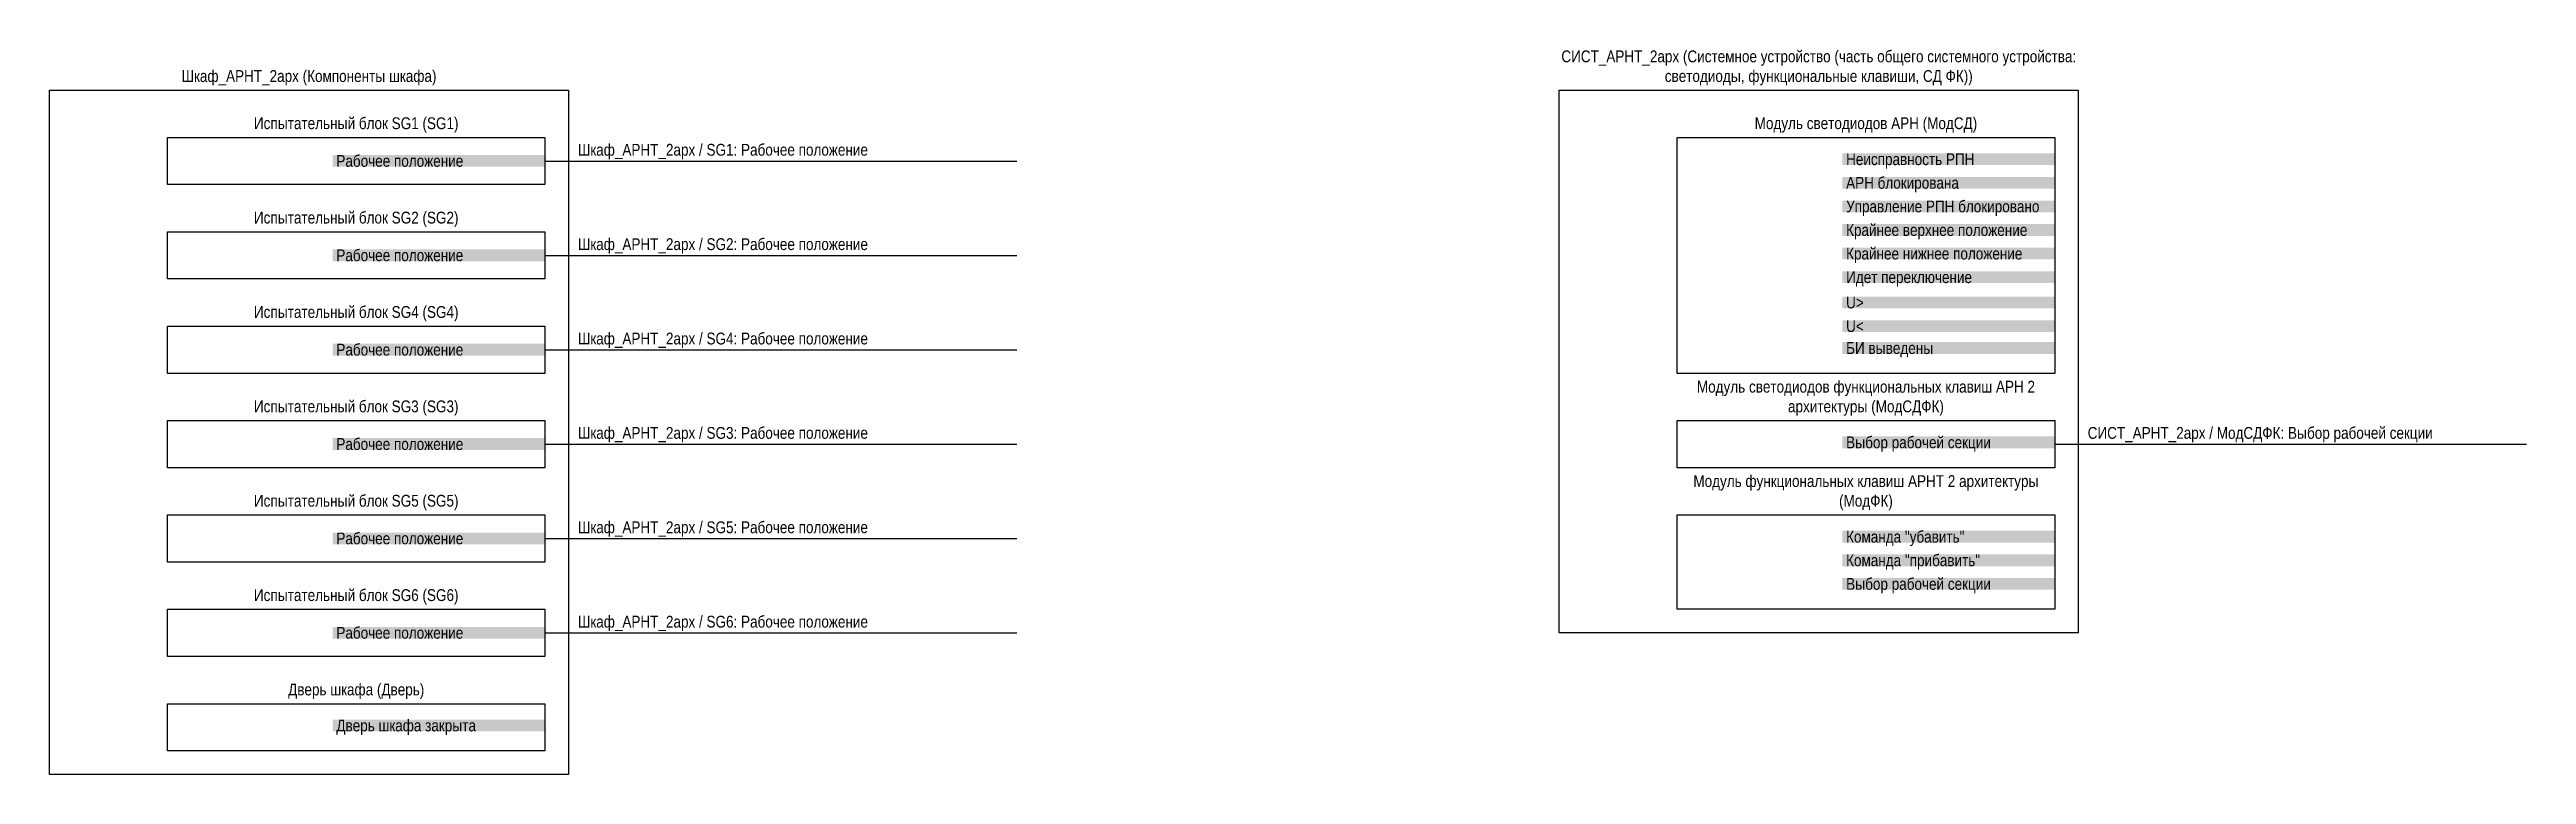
# Model space of a CAD drawing. Header units: millimetres. Extents: x -700 to 1485, y -575 to 9.
# Drawn here: x 640 to 1165, y -145 to 9 of the extents above; entities that cross this region are included whole.
import ezdxf

# ---------------------------------------------------------------- set-up
doc = ezdxf.new("R2010")
doc.units = ezdxf.units.MM
for name, color, linetype, lineweight in [('Линии связи', 75, 'Continuous', 30), ('Основная', 7, 'Continuous', 30), ('Сигналы внутр.', 13, 'Continuous', 30)]:
    doc.layers.add(name, color=color, linetype=linetype, lineweight=lineweight)
doc.styles.add('Narrow', font='ARIALN.TTF')

msp = doc.modelspace()

# ---------------------------------------------------------------- texts
at = {"layer": 'Основная', "char_height": 2.5, "attachment_point": 8, "style": 'Narrow'}
for s, insert, width in [('СИСТ_АРНТ_2арх (Системное устройство (часть общего системного устройства: светодиоды, функциональные клавиши, СД ФК))', (1015, 1), 110), ('Шкаф_АРНТ_2арх (Компоненты шкафа)', (695, 1), 110), ('Испытательный блок SG1 (SG1)', (705, -9), 80), ('Модуль светодиодов АРН (МодСД)', (1025, -9), 80), ('Испытательный блок SG2 (SG2)', (705, -29), 80), ('Испытательный блок SG4 (SG4)', (705, -49), 80), ('Модуль светодиодов функциональных клавиш АРН 2 архитектуры (МодСДФК)', (1025, -69), 80), ('Испытательный блок SG3 (SG3)', (705, -69), 80), ('Модуль функциональных клавиш АРНТ 2 архитектуры (МодФК)', (1025, -89), 80), ('Испытательный блок SG5 (SG5)', (705, -89), 80), ('Испытательный блок SG6 (SG6)', (705, -109), 80), ('Дверь шкафа (Дверь)', (705, -129), 80)]:
    msp.add_mtext(s, dxfattribs=dict(at, insert=insert, width=width))
at = {"layer": 'Основная', "char_height": 2.5, "width": 45, "attachment_point": 4, "style": 'Narrow', "bg_fill": 1, "box_fill_scale": 1, "bg_fill_color": 9}
for s, insert in [(' Рабочее положение', (700, -15)), (' Неисправность РПН', (1020, -15)), (' АРН блокирована', (1020, -20)), (' Управление РПН блокировано', (1020, -25)), (' Крайнее верхнее положение', (1020, -30)), (' Рабочее положение', (700, -35)), (' Крайнее нижнее положение', (1020, -35)), (' Идет переключение', (1020, -40)), (' U>', (1020, -45)), (' U<', (1020, -50)), (' Рабочее положение', (700, -55)), (' БИ выведены', (1020, -55)), (' Выбор рабочей секции', (1020, -75)), (' Рабочее положение', (700, -75)), (' Рабочее положение', (700, -95)), (' Команда "убавить"', (1020, -95)), (' Команда "прибавить"', (1020, -100)), (' Выбор рабочей секции', (1020, -105)), (' Рабочее положение', (700, -115)), (' Дверь шкафа закрыта', (700, -135))]:
    msp.add_mtext(s, dxfattribs=dict(at, insert=insert))
at = {"layer": 'Сигналы внутр.', "char_height": 2.5, "width": 80, "attachment_point": 4, "style": 'Narrow'}
for s, insert in [('Шкаф_АРНТ_2арх / SG1: Рабочее положение', (752, -13)), ('Шкаф_АРНТ_2арх / SG2: Рабочее положение', (752, -33)), ('Шкаф_АРНТ_2арх / SG4: Рабочее положение', (752, -53)), ('Шкаф_АРНТ_2арх / SG3: Рабочее положение', (752, -73)), ('СИСТ_АРНТ_2арх / МодСДФК: Выбор рабочей секции', (1072, -73)), ('Шкаф_АРНТ_2арх / SG5: Рабочее положение', (752, -93)), ('Шкаф_АРНТ_2арх / SG6: Рабочее положение', (752, -113))]:
    msp.add_mtext(s, dxfattribs=dict(at, insert=insert))

# ---------------------------------------------------------------- linework, layer by layer
at = {"layer": 'Линии связи'}
for p, q in [((745, -15), (845, -15)), ((745, -35), (845, -35)), ((745, -55), (845, -55)), ((745, -75), (845, -75)), ((1065, -75), (1165, -75)), ((745, -95), (845, -95)), ((745, -115), (845, -115))]:
    msp.add_line(p, q, dxfattribs=at)
at = {"layer": 'Основная'}
for points in [[(640, 0), (750, 0), (750, -145), (640, -145), (640, 0)], [(960, 0), (1070, 0), (1070, -115), (960, -115), (960, 0)], [(665, -10), (745, -10), (745, -20), (665, -20), (665, -10)], [(985, -10), (1065, -10), (1065, -60), (985, -60), (985, -10)], [(665, -30), (745, -30), (745, -40), (665, -40), (665, -30)], [(665, -50), (745, -50), (745, -60), (665, -60), (665, -50)], [(665, -70), (745, -70), (745, -80), (665, -80), (665, -70)], [(985, -70), (1065, -70), (1065, -80), (985, -80), (985, -70)], [(665, -90), (745, -90), (745, -100), (665, -100), (665, -90)], [(985, -90), (1065, -90), (1065, -110), (985, -110), (985, -90)], [(665, -110), (745, -110), (745, -120), (665, -120), (665, -110)], [(665, -130), (745, -130), (745, -140), (665, -140), (665, -130)]]:
    msp.add_lwpolyline(points, close=True, dxfattribs=at)

msp.set_redraw_order([(e.dxf.handle, doc.entitydb.next_handle()) for e in msp.query("TEXT MTEXT ATTDEF DIMENSION ARC_DIMENSION")])  # texts and dimensions are drawn at this point

doc.saveas('drawing.dxf')
